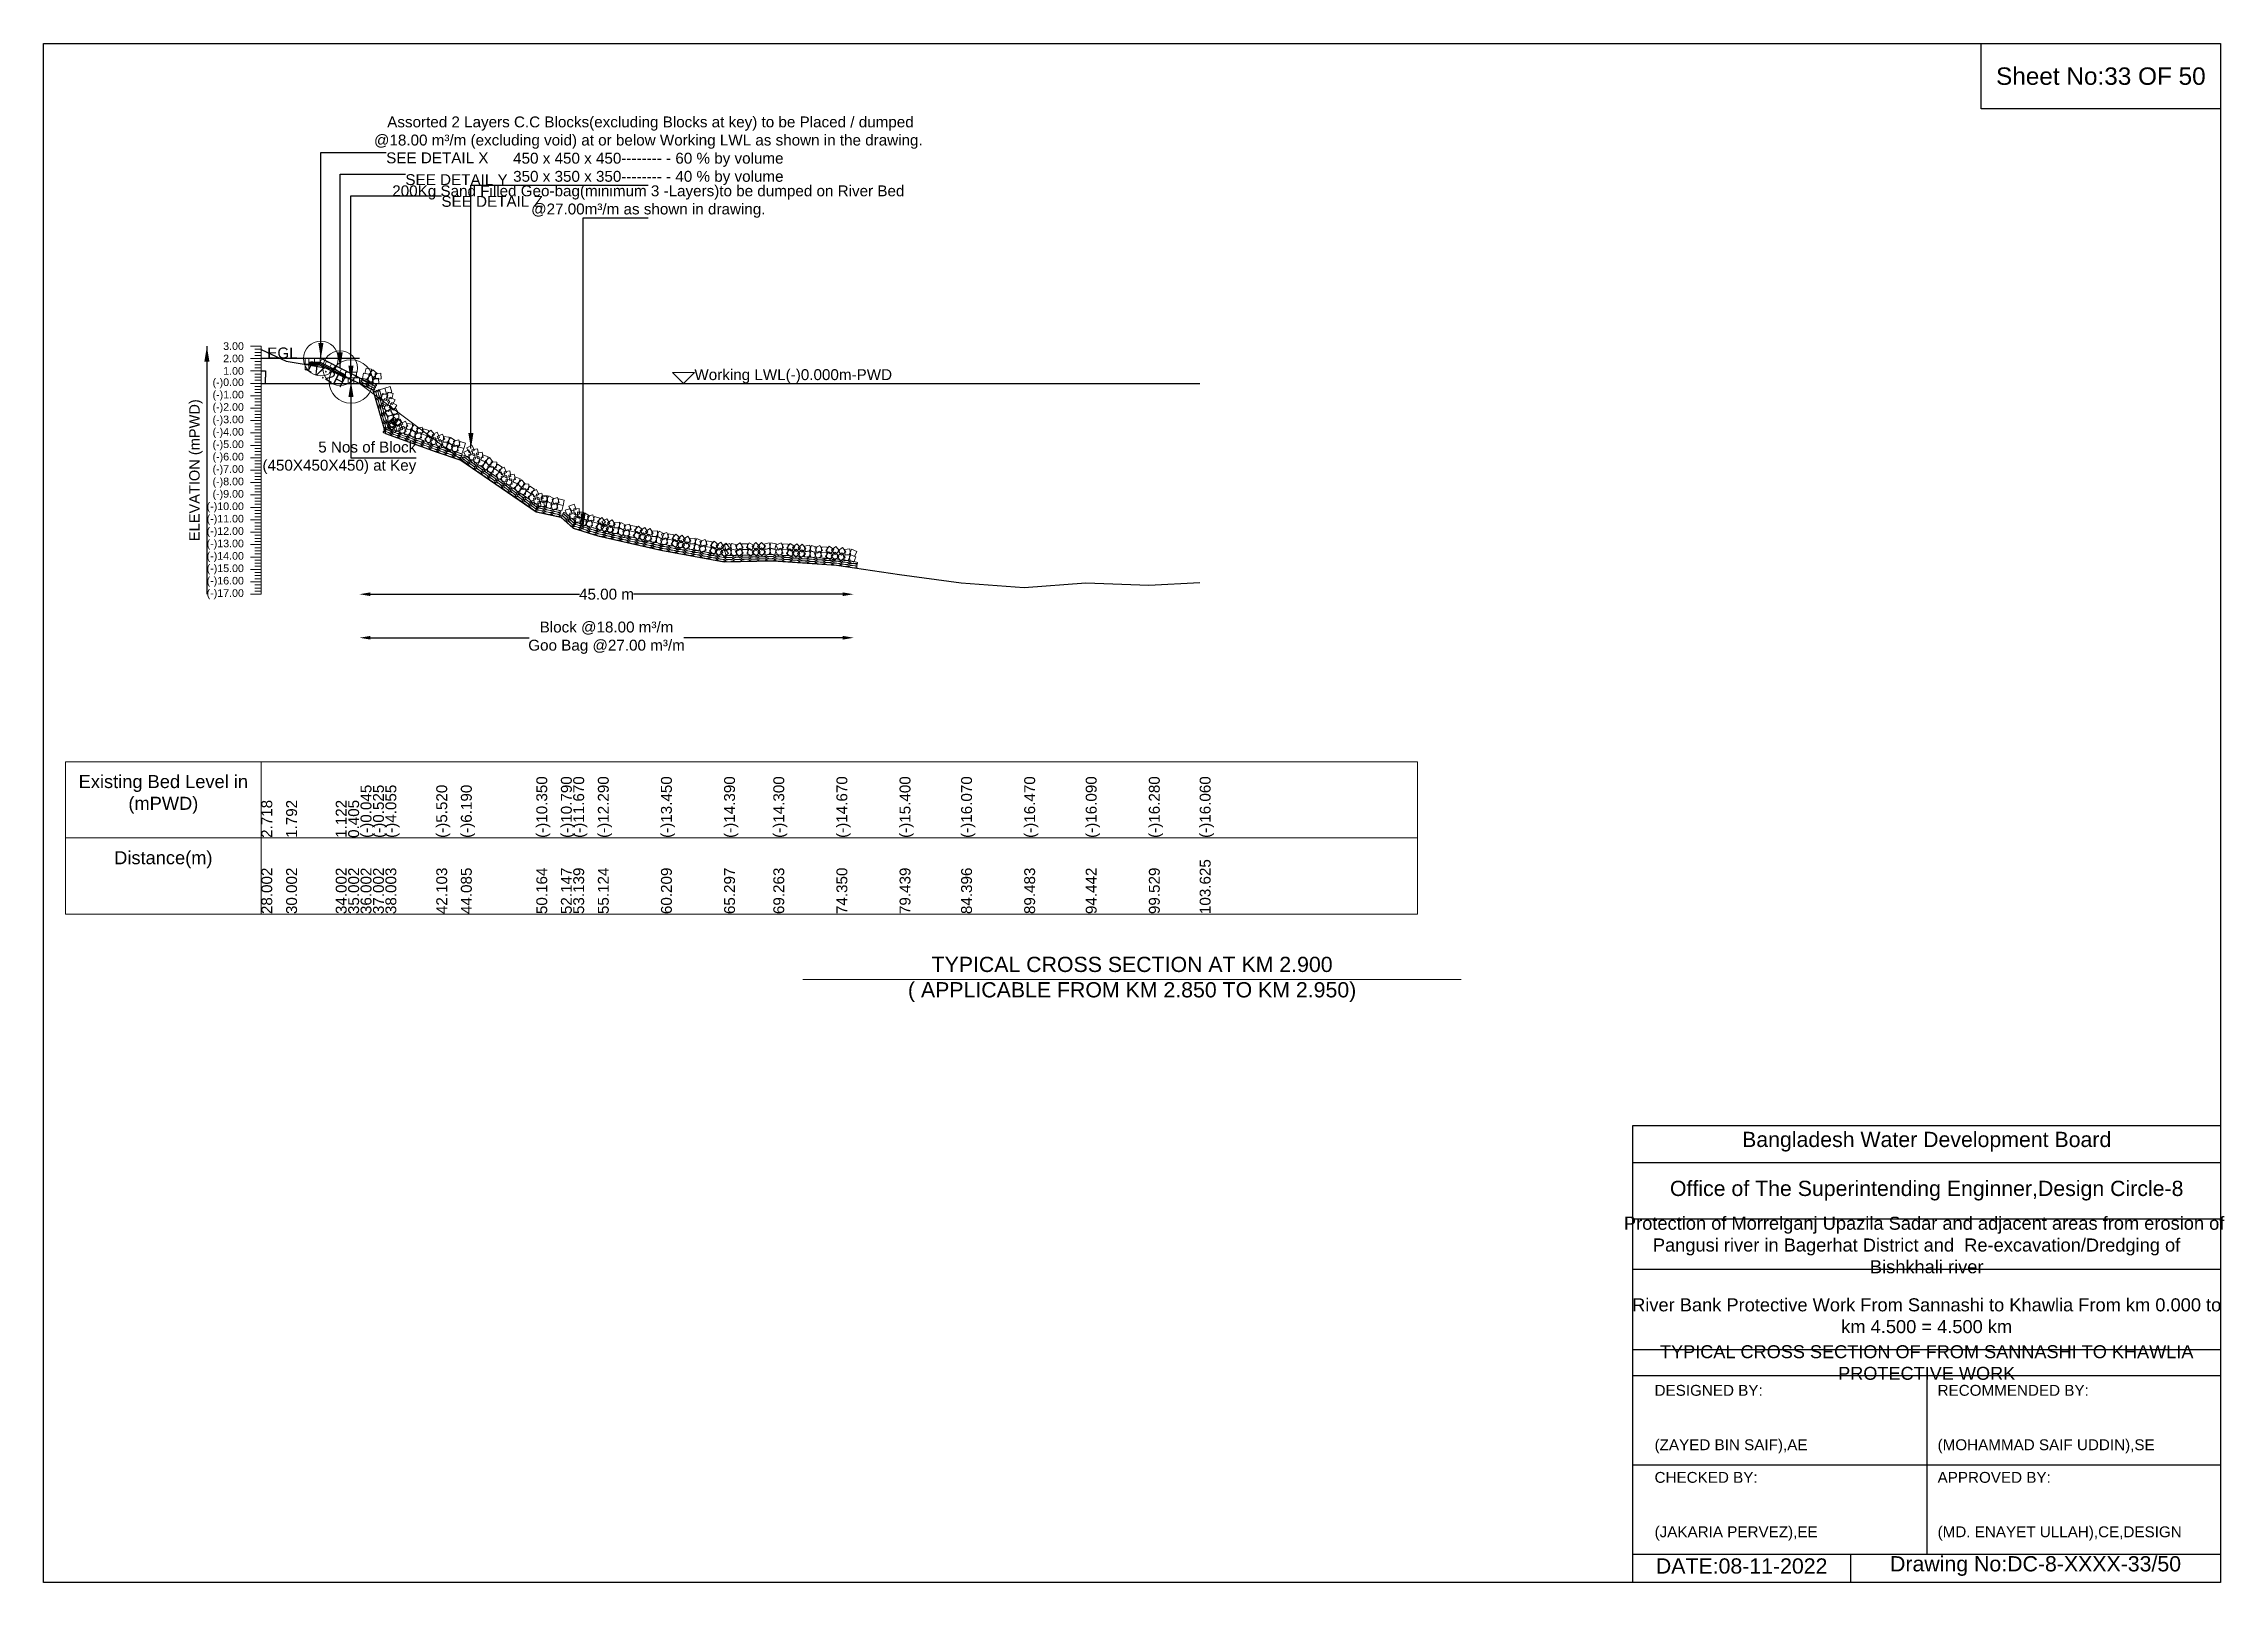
# Model space of a CAD drawing. Header units: inches. Extents: x 89000 to 1304432, y -10828 to 220529.
# Drawn here: x 1253995 to 1264012, y 160062 to 167133 of the extents above; entities that cross this region are included whole.
import ezdxf

# ---------------------------------------------------------------- set-up
doc = ezdxf.new("R2010")
doc.units = ezdxf.units.IN
doc.header["$LTSCALE"] = 7
doc.header["$MEASUREMENT"] = 0
for name, color, linetype, lineweight in [('Cross section Data Border', 7, 'Continuous', 9), ('Cross Section Labels', 7, 'Continuous', 9), ('Existing_Bed_Level for Xsection', 7, 'Continuous', 25), ('Long Section Labels', 7, 'Continuous', 9)]:
    doc.layers.add(name, color=color, linetype=linetype, lineweight=lineweight)
doc.styles.get("Standard").update_dxf_attribs({"font": 'arial.ttf'})
doc.dimstyles.new('Appron Lebeling Style', dxfattribs={"dimtxt": 50, "dimasz": 50, "dimexe": 0.18, "dimexo": 0.0625, "dimgap": 0.09, "dimtad": 0, "dimtih": 1, "dimtoh": 1, "dimdec": 4, "dimzin": 0, "dimdsep": 46, "dimtxsty": 'Standard', "dimcen": 0.09, "dimse1": 1, "dimse2": 1, "dimadec": 0, "dimazin": 0, "dimtfac": 1, "dimtdec": 4, "dimtofl": 0, "dimtmove": 0, "dimatfit": 3, "dimfxl": 1, "dimtolj": 1, "dimtzin": 0, "dimarcsym": 0})
doc.dimstyles.get("Standard").update_dxf_attribs({"dimtxt": 0.18, "dimasz": 0.18, "dimexe": 0.18, "dimexo": 0.0625, "dimgap": 0.09, "dimtad": 0, "dimtih": 1, "dimtoh": 1, "dimdec": 4, "dimzin": 0, "dimdsep": 46, "dimtxsty": 'Standard', "dimcen": 0.09, "dimadec": 0, "dimazin": 0, "dimtfac": 1, "dimtdec": 4, "dimtofl": 0, "dimtmove": 0, "dimatfit": 3, "dimfxl": 1, "dimtolj": 1, "dimtzin": 0, "dimarcsym": 0})

msp = doc.modelspace()

# ---------------------------------------------------------------- texts
at = {"attachment_point": 5}
for s, insert, char_height in [('Sheet No:33 OF 50', (1263445.056006254, 166983.422373732), 80), ('Bangladesh Water Development Board', (1262645.056006254, 162087.422373732), 70), ('Office of The Superintending Enginner,Design Circle-8', (1262645.056006254, 161862.422373732), 70)]:
    msp.add_mtext(s, dxfattribs=dict(at, insert=insert, char_height=char_height))
for s, insert, char_height, width, attachment_point in [('Protection of Morrelganj Upazila Sadar and adjacent areas from erosion of  Pangusi river in Bagerhat District and  Re-excavation/Dredging of     Bishkhali river', (1262645.056006254, 161612.422373732), 60, 2800, 5), ('River Bank Protective Work From Sannashi to Khawlia From km 0.000 to km 4.500 = 4.500 km', (1262645.056006254, 161287.422373732), 60, 2700, 5), ('TYPICAL CROSS SECTION OF FROM SANNASHI TO KHAWLIA PROTECTIVE WORK', (1262645.056006254, 161072.422373732), 59.57655322351366, 2800, 5), ('DESIGNED BY:^J^J^J(ZAYED BIN SAIF),AE', (1261395.056006254, 160812.422373732), 50, 1400, 4), ('RECOMMENDED BY:^J^J^J(MOHAMMAD SAIF UDDIN),SE', (1262695.056006254, 160812.422373732), 50, 1400, 4), ('CHECKED BY:^J^J^J(JAKARIA PERVEZ),EE', (1261395.056006254, 160412.422373732), 50, 1400, 4), ('APPROVED BY:^J^J^J(MD. ENAYET ULLAH),CE,DESIGN', (1262695.056006254, 160412.422373732), 50, 1400, 4), ('Drawing No:DC-8-XXXX-33/50', (1263145.056006254, 160137.422373732), 70, 2200, 5), ('DATE:08-11-2022', (1261795.056006254, 160137.422373732), 70, 1400, 5)]:
    msp.add_mtext(s, dxfattribs=dict(insert=insert, char_height=char_height, width=width, attachment_point=attachment_point))
at = {"layer": 'Cross section Data Border', "char_height": 60, "width": 800, "attachment_point": 5}
for s, insert in [('Existing Bed Level in (mPWD)', (1254545.056006254, 163683.422373732)), ('Distance(m)', (1254545.056006254, 163383.422373732))]:
    msp.add_mtext(s, dxfattribs=dict(at, insert=insert))
at = {"layer": 'Cross Section Labels'}
for s, insert, char_height, attachment_point in [(' Assorted 2 Layers C.C Blocks(excluding Blocks at key) to be Placed / dumped^J@18.00 m³/m (excluding void) at or below Working LWL as shown in the drawing.^J450 x 450 x 450-------- - 60 % by volume^J350 x 350 x 350-------- - 40 % by volume', (1256772.871298754, 166483.422373732), 50, 8), ('SEE DETAIL X', (1255568.687951213, 166633.422373732), 50, 1), ('SEE DETAIL Y', (1255657.037951213, 166533.422373732), 50, 1), ('200Kg Sand Filled Geo-bag(minimum 3 -Layers)to be dumped on River Bed^J@27.00m³/m as shown in drawing.', (1256772.871298754, 166333.422373732), 50, 8), ('SEE DETAIL Z', (1255822.337951213, 166433.422373732), 50, 1), ('EGL', (1255162.051188798, 165686.212373732), 50, 9), ('Working LWL(-)0.000m-PWD', (1256984.387951213, 165572.212373732), 50, 7), ('5 Nos of Block ^J(450X450X450) at Key', (1255706.912951213, 165230.212373732), 50, 6), ('TYPICAL CROSS SECTION AT KM 2.900^J( APPLICABLE FROM KM 2.850 TO KM 2.950)', (1258995.056006254, 162833.422373732), 70, 5)]:
    msp.add_mtext(s, dxfattribs=dict(at, insert=insert, char_height=char_height, attachment_point=attachment_point))
at = {"layer": 'Cross Section Labels', "insert": (1255300.117363742, 165638.6336987885), "char_height": 50, "attachment_point": 2, "rotation": 333.434948822922}
msp.add_mtext('1V:2H', dxfattribs=at)
at = {"layer": 'Long Section Labels', "char_height": 35, "attachment_point": 6}
for s, insert in [('3.00', (1254915.056006254, 165743.212373732)), ('2.00', (1254915.056006254, 165686.212373732)), ('(-)0.00', (1254915.056006254, 165572.212373732)), ('1.00', (1254915.056006254, 165629.212373732)), ('(-)1.00', (1254915.056006254, 165515.212373732)), ('(-)2.00', (1254915.056006254, 165458.212373732)), ('(-)3.00', (1254915.056006254, 165401.212373732)), ('(-)4.00', (1254915.056006254, 165344.212373732)), ('(-)5.00', (1254915.056006254, 165287.212373732)), ('(-)6.00', (1254915.056006254, 165230.212373732)), ('(-)7.00', (1254915.056006254, 165173.212373732)), ('(-)8.00', (1254915.056006254, 165116.212373732)), ('(-)10.00', (1254915.056006254, 165002.212373732)), ('(-)9.00', (1254915.056006254, 165059.212373732)), ('(-)11.00', (1254915.056006254, 164945.212373732)), ('(-)12.00', (1254915.056006254, 164888.212373732)), ('(-)13.00', (1254915.056006254, 164831.212373732)), ('(-)14.00', (1254915.056006254, 164774.212373732)), ('(-)15.00', (1254915.056006254, 164717.212373732)), ('(-)16.00', (1254915.056006254, 164660.212373732)), ('(-)17.00', (1254915.056006254, 164603.212373732))]:
    msp.add_mtext(s, dxfattribs=dict(at, insert=insert))
at = {"layer": 'Long Section Labels', "rotation": 90}
for s, insert, char_height, attachment_point in [('ELEVATION (mPWD)', (1254695.056006254, 165173.212373732), 47.99999999999999, 5), ('(-)0.045', (1255451.088662506, 163483.422373732), 50, 1), ('(-)0.525', (1255508.0901223, 163483.422373732), 50, 1), ('(-)4.055', (1255565.097235225, 163483.422373732), 50, 1), ('(-)5.520', (1255798.807354429, 163483.422373732), 50, 1), ('(-)6.190', (1255911.798863409, 163483.422373732), 50, 1), ('(-)10.350', (1256258.32885801, 163483.422373732), 50, 1), ('(-)10.790', (1256371.341216263, 163483.422373732), 50, 1), ('(-)11.670', (1256427.875153776, 163483.422373732), 50, 1), ('(-)12.290', (1256540.993551079, 163483.422373732), 50, 1), ('(-)13.450', (1256830.885266685, 163483.422373732), 50, 1), ('(-)14.390', (1257120.894340457, 163483.422373732), 50, 1), ('(-)14.300', (1257346.970497873, 163483.422373732), 50, 1), ('(-)14.670', (1257636.928745815, 163483.422373732), 50, 1), ('(-)15.400', (1257926.974939088, 163483.422373732), 50, 1), ('(-)16.070', (1258209.522738391, 163483.422373732), 50, 1), ('(-)16.470', (1258499.494487582, 163483.422373732), 50, 1), ('(-)16.090', (1258782.169695789, 163483.422373732), 50, 1), ('(-)16.280', (1259072.079320852, 163483.422373732), 50, 1), ('(-)16.060', (1259305.557337992, 163483.422373732), 50, 1), ('2.718', (1254995.056006254, 163483.422373732), 50, 1), ('1.792', (1255109.064578932, 163483.422373732), 50, 1), ('1.122', (1255337.074436739, 163483.422373732), 50, 1), ('0.405', (1255394.081549578, 163483.422373732), 50, 1), ('28.002', (1254995.056006254, 163133.422373732), 50, 1), ('30.002', (1255109.064578932, 163133.422373732), 50, 1), ('34.002', (1255337.074436739, 163133.422373732), 50, 1), ('35.002', (1255394.081549578, 163133.422373732), 50, 1), ('36.002', (1255451.088662506, 163133.422373732), 50, 1), ('37.002', (1255508.0901223, 163133.422373732), 50, 1), ('38.003', (1255565.097235225, 163133.422373732), 50, 1), ('42.103', (1255798.807354429, 163133.422373732), 50, 1), ('44.085', (1255911.798863409, 163133.422373732), 50, 1), ('50.164', (1256258.32885801, 163133.422373732), 50, 1), ('52.147', (1256371.341216263, 163133.422373732), 50, 1), ('53.139', (1256427.875153776, 163133.422373732), 50, 1), ('55.124', (1256540.993551079, 163133.422373732), 50, 1), ('60.209', (1256830.885266685, 163133.422373732), 50, 1), ('65.297', (1257120.894340457, 163133.422373732), 50, 1), ('69.263', (1257346.970497873, 163133.422373732), 50, 1), ('74.350', (1257636.928745815, 163133.422373732), 50, 1), ('79.439', (1257926.974939088, 163133.422373732), 50, 1), ('84.396', (1258209.522738391, 163133.422373732), 50, 1), ('89.483', (1258499.494487582, 163133.422373732), 50, 1), ('94.442', (1258782.169695789, 163133.422373732), 50, 1), ('99.529', (1259072.079320852, 163133.422373732), 50, 1), ('103.625', (1259305.557337992, 163133.422373732), 50, 1)]:
    msp.add_mtext(s, dxfattribs=dict(at, insert=insert, char_height=char_height, attachment_point=attachment_point))

# ---------------------------------------------------------------- blocks, each defined once
blk = doc.blocks.new('*D56')
at = {"layer": 'Cross Section Labels', "color": 0, "lineweight": -2, "transparency": 16777216}
for p, q in [((1255495.387951213, 164603.212373732), (1256457.206017173, 164603.212373732)), ((1257666.202718875, 164603.212373732), (1256704.384652916, 164603.212373732))]:
    blk.add_line(p, q, dxfattribs=at)
at = {"layer": 'Cross Section Labels', "color": 0, "transparency": 16777216}
for points in [[(1255495.387951213, 164611.5457070653), (1255495.387951213, 164594.8790403986), (1255445.387951213, 164603.212373732)], [(1257666.202718875, 164611.5457070653), (1257666.202718875, 164594.8790403986), (1257716.202718875, 164603.212373732)]]:
    blk.add_solid(points, dxfattribs=at)
at = {"layer": 'Defpoints', "color": 0, "transparency": 16777216}
for p in [(1255445.387951213, 165572.212373732), (1257716.202718875, 164724.6497369053), (1257716.202718875, 164603.212373732)]:
    blk.add_point(p, dxfattribs=at)
at = {"layer": 'Cross Section Labels', "color": 0, "transparency": 16777216, "insert": (1256580.795335044, 164603.212373732), "char_height": 50, "attachment_point": 5}
blk.add_mtext('\\A1;45.00 m', dxfattribs=at)
blk = doc.blocks.new('*D57')
at = {"layer": 'Cross Section Labels', "color": 0, "lineweight": -2, "transparency": 16777216}
for p, q in [((1255495.387951213, 164403.212373732), (1256225.180096299, 164403.212373732)), ((1257666.202718875, 164403.212373732), (1256936.410573789, 164403.212373732))]:
    blk.add_line(p, q, dxfattribs=at)
at = {"layer": 'Cross Section Labels', "color": 0, "transparency": 16777216}
for points in [[(1255495.387951213, 164411.5457070653), (1255495.387951213, 164394.8790403986), (1255445.387951213, 164403.212373732)], [(1257666.202718875, 164411.5457070653), (1257666.202718875, 164394.8790403986), (1257716.202718875, 164403.212373732)]]:
    blk.add_solid(points, dxfattribs=at)
at = {"layer": 'Defpoints', "color": 0, "transparency": 16777216}
for p in [(1255445.387951213, 165572.212373732), (1257716.202718875, 164724.6497369053), (1257716.202718875, 164403.212373732)]:
    blk.add_point(p, dxfattribs=at)
at = {"layer": 'Cross Section Labels', "color": 0, "transparency": 16777216, "insert": (1256580.795335044, 164403.212373732), "char_height": 50, "attachment_point": 5}
blk.add_mtext('\\A1;Block @18.00 m³/m ^JGoo Bag @27.00 m³/m ', dxfattribs=at)
blk = doc.blocks.new('*D96')
at = {"layer": 'Cross Section Labels', "color": 0, "lineweight": -2, "transparency": 16777216}
for p, q in [((1254995.118506254, 165629.212373732), (1255013.823623679, 165629.212373732)), ((1255013.643623679, 165629.032373732), (1255013.643623679, 165600.8942768698)), ((1255013.643623679, 165572.392373732), (1255013.643623679, 165600.5304705942)), ((1254995.118506254, 165572.212373732), (1255013.823623679, 165572.212373732))]:
    blk.add_line(p, q, dxfattribs=at)
at = {"layer": 'Cross Section Labels', "color": 0, "transparency": 16777216}
for points in [[(1255013.613623679, 165629.032373732), (1255013.673623679, 165629.032373732), (1255013.643623679, 165629.212373732)], [(1255013.613623679, 165572.392373732), (1255013.673623679, 165572.392373732), (1255013.643623679, 165572.212373732)]]:
    blk.add_solid(points, dxfattribs=at)
at = {"layer": 'Defpoints', "color": 0, "transparency": 16777216}
for p in [(1254995.056006254, 165629.212373732), (1254995.056006254, 165572.212373732), (1255013.643623679, 165572.212373732)]:
    blk.add_point(p, dxfattribs=at)
at = {"layer": 'Cross Section Labels', "color": 0, "transparency": 16777216, "insert": (1255013.643623679, 165600.7123737322), "char_height": 0.18, "attachment_point": 5}
blk.add_mtext('\\A1;57.0000', dxfattribs=at)

# ---------------------------------------------------------------- dimensions: what is measured, and where the dimension line sits
at = {"layer": 'Cross Section Labels'}
dim = msp.add_linear_dim(base=(1255013.643623679, 165572.212373732), p1=(1254995.056006254, 165629.212373732), p2=(1254995.056006254, 165572.212373732), angle=90, dimstyle='Standard', dxfattribs=at)
dim.commit()
dim.dimension.update_dxf_attribs({"geometry": '*D96', "text_midpoint": (1255013.643623679, 165600.7123737322)})
for base, text, picture, middle in [((1257716.202718875, 164603.212373732), '45.00 m', '*D56', (1256580.795335044, 164603.212373732)), ((1257716.202718875, 164403.212373732), 'Block @18.00 m³/m ^JGoo Bag @27.00 m³/m ', '*D57', (1256580.795335044, 164403.212373732))]:
    dim = msp.add_linear_dim(base=base, p1=(1255445.387951213, 165572.212373732), p2=(1257716.202718875, 164724.6497369053), text=text, dimstyle='Appron Lebeling Style', dxfattribs=at)
    dim.commit()
    dim.dimension.update_dxf_attribs({"geometry": picture, "text_midpoint": middle})

# ---------------------------------------------------------------- linework, layer by layer
for points in [[(1253995.056006254, 167133.422373732), (1263995.056006254, 167133.422373732), (1263995.056006254, 160062.422373732), (1253995.056006254, 160062.422373732)], [(1262895.056006254, 167133.422373732), (1263995.056006254, 167133.422373732), (1263995.056006254, 166833.422373732), (1262895.056006254, 166833.422373732)]]:
    msp.add_lwpolyline(points, close=True)
for points in [[(1261295.056006254, 160062.422373732), (1261295.056006254, 162162.422373732), (1263995.056006254, 162162.422373732)], [(1261295.056006254, 161992.422373732), (1263995.056006254, 161992.422373732)], [(1261295.056006254, 161732.422373732), (1263995.056006254, 161732.422373732)], [(1261295.056006254, 161502.422373732), (1263995.056006254, 161502.422373732)], [(1261295.056006254, 161132.422373732), (1263995.056006254, 161132.422373732)], [(1261295.056006254, 161012.422373732), (1263995.056006254, 161012.422373732)], [(1262645.056006254, 161012.422373732), (1262645.056006254, 160192.422373732)], [(1261295.056006254, 160602.422373732), (1263995.056006254, 160602.422373732)], [(1261295.056006254, 160192.422373732), (1263995.056006254, 160192.422373732)], [(1262295.056006254, 160192.422373732), (1262295.056006254, 160062.422373732)]]:
    msp.add_lwpolyline(points)
at = {"layer": 'Cross section Data Border'}
msp.add_lwpolyline([(1254095.056006254, 163833.422373732), (1260305.809557988, 163833.422373732), (1260305.809557988, 163133.422373732), (1254095.056006254, 163133.422373732)], close=True, dxfattribs=at)
for points in [[(1254995.056006254, 163833.422373732), (1254995.056006254, 163133.422373732)], [(1254095.056006254, 163483.422373732), (1260305.809557988, 163483.422373732)]]:
    msp.add_lwpolyline(points, dxfattribs=at)
at = {"layer": 'Cross Section Labels'}
msp.add_line((1255964.0901223, 165183.6010459927), (1255445.387951213, 165572.212373732), dxfattribs=at)
msp.add_lwpolyline([(1256934.387951213, 165572.212373732), (1256984.387951213, 165622.212373732), (1256884.387951213, 165622.212373732)], close=True, dxfattribs=at)
msp.add_lwpolyline([(1257483.056006254, 162833.422373732), (1258995.056006254, 162833.422373732), (1260507.056006254, 162833.422373732)], dxfattribs=at)
for centre, radius in [((1255268.687951213, 165686.212373732), 80), ((1255357.037951213, 165642.037373732), 80), ((1255406.912951213, 165580.762373732), 100)]:
    msp.add_circle(centre, radius, dxfattribs=at)
at = {"layer": 'Existing_Bed_Level for Xsection'}
for points in [[(1254995.056006254, 165727.138373732), (1255109.064578932, 165674.356373732), (1255337.074436739, 165636.166373732), (1255394.081549578, 165595.297373732), (1255451.088662506, 165569.647373732), (1255508.0901223, 165542.287373732), (1255565.097235225, 165341.077373732), (1255798.807354429, 165257.572373732), (1255911.798863409, 165219.382373732), (1256258.32885801, 164982.262373732), (1256371.341216263, 164957.182373732), (1256427.875153776, 164907.022373732), (1256540.993551079, 164871.682373732), (1256830.885266685, 164805.562373732), (1257120.894340457, 164751.982373732), (1257346.970497873, 164757.112373732), (1257636.928745815, 164736.022373732), (1257926.974939088, 164694.412373732), (1258209.522738391, 164656.222373732), (1258499.494487582, 164633.422373732), (1258782.169695789, 164655.082373732), (1259072.079320852, 164644.252373732), (1259305.557337992, 164656.792373732)], [(1255445.387951213, 165686.212373732), (1254995.056006254, 165686.212373732)], [(1255496.687951213, 165572.212373732), (1255272.298541281, 165684.4070786981), (1255268.687951213, 165686.212373732), (1255264.651188798, 165686.212373732), (1255213.351188798, 165686.212373732)], [(1255213.351188798, 165669.112373732), (1255264.651188798, 165669.112373732), (1255381.262951213, 165610.8064925243)], [(1255213.351188798, 165663.412373732), (1255263.305601326, 165663.412373732), (1255381.262951213, 165604.4336987885)], [(1255213.351188798, 165657.712373732), (1255261.960013855, 165657.712373732), (1255381.262951213, 165598.0609050526)], [(1254995.056006254, 165572.212373732), (1259305.557337992, 165572.212373732)]]:
    msp.add_lwpolyline(points, dxfattribs=at)
at = {"layer": 'Long Section Labels'}
for points in [[(1254995.056006254, 165743.212373732), (1254945.056006254, 165743.212373732)], [(1254995.056006254, 165728.962373732), (1254965.056006254, 165728.962373732)], [(1254995.056006254, 165714.712373732), (1254965.056006254, 165714.712373732)], [(1254995.056006254, 165700.462373732), (1254965.056006254, 165700.462373732)], [(1254995.056006254, 164603.212373732), (1254995.056006254, 164660.212373732), (1254995.056006254, 164717.212373732), (1254995.056006254, 164774.212373732), (1254995.056006254, 164831.212373732), (1254995.056006254, 164888.212373732), (1254995.056006254, 164945.212373732), (1254995.056006254, 165002.212373732), (1254995.056006254, 165059.212373732), (1254995.056006254, 165116.212373732), (1254995.056006254, 165173.212373732), (1254995.056006254, 165230.212373732), (1254995.056006254, 165287.212373732), (1254995.056006254, 165344.212373732), (1254995.056006254, 165401.212373732), (1254995.056006254, 165458.212373732), (1254995.056006254, 165515.212373732), (1254995.056006254, 165572.212373732), (1254995.056006254, 165629.212373732), (1254995.056006254, 165686.212373732), (1254995.056006254, 165743.212373732)], [(1254995.056006254, 165686.212373732), (1254945.056006254, 165686.212373732)], [(1254995.056006254, 165629.212373732), (1254945.056006254, 165629.212373732)], [(1254995.056006254, 165671.962373732), (1254965.056006254, 165671.962373732)], [(1254995.056006254, 165657.712373732), (1254965.056006254, 165657.712373732)], [(1254995.056006254, 165643.462373732), (1254965.056006254, 165643.462373732)], [(1254995.056006254, 165614.962373732), (1254965.056006254, 165614.962373732)], [(1254995.056006254, 165600.712373732), (1254965.056006254, 165600.712373732)], [(1254995.056006254, 165572.212373732), (1254945.056006254, 165572.212373732)], [(1254995.056006254, 165515.212373732), (1254945.056006254, 165515.212373732)], [(1254995.056006254, 165586.462373732), (1254965.056006254, 165586.462373732)], [(1254995.056006254, 165557.962373732), (1254965.056006254, 165557.962373732)], [(1254995.056006254, 165543.712373732), (1254965.056006254, 165543.712373732)], [(1254995.056006254, 165529.462373732), (1254965.056006254, 165529.462373732)], [(1254995.056006254, 165500.962373732), (1254965.056006254, 165500.962373732)], [(1254995.056006254, 165458.212373732), (1254945.056006254, 165458.212373732)], [(1254995.056006254, 165401.212373732), (1254945.056006254, 165401.212373732)], [(1254995.056006254, 165486.712373732), (1254965.056006254, 165486.712373732)], [(1254995.056006254, 165472.462373732), (1254965.056006254, 165472.462373732)], [(1254995.056006254, 165443.962373732), (1254965.056006254, 165443.962373732)], [(1254995.056006254, 165429.712373732), (1254965.056006254, 165429.712373732)], [(1254995.056006254, 165415.462373732), (1254965.056006254, 165415.462373732)], [(1254995.056006254, 165344.212373732), (1254945.056006254, 165344.212373732)], [(1254995.056006254, 165386.962373732), (1254965.056006254, 165386.962373732)], [(1254995.056006254, 165372.712373732), (1254965.056006254, 165372.712373732)], [(1254995.056006254, 165358.462373732), (1254965.056006254, 165358.462373732)], [(1254995.056006254, 165329.962373732), (1254965.056006254, 165329.962373732)], [(1254995.056006254, 165315.712373732), (1254965.056006254, 165315.712373732)], [(1254995.056006254, 165301.462373732), (1254965.056006254, 165301.462373732)], [(1254995.056006254, 165287.212373732), (1254945.056006254, 165287.212373732)], [(1254995.056006254, 165230.212373732), (1254945.056006254, 165230.212373732)], [(1254995.056006254, 165272.962373732), (1254965.056006254, 165272.962373732)], [(1254995.056006254, 165258.712373732), (1254965.056006254, 165258.712373732)], [(1254995.056006254, 165244.462373732), (1254965.056006254, 165244.462373732)], [(1254995.056006254, 165215.962373732), (1254965.056006254, 165215.962373732)], [(1254995.056006254, 165201.712373732), (1254965.056006254, 165201.712373732)], [(1254995.056006254, 165187.462373732), (1254965.056006254, 165187.462373732)], [(1254995.056006254, 165173.212373732), (1254945.056006254, 165173.212373732)], [(1254995.056006254, 165116.212373732), (1254945.056006254, 165116.212373732)], [(1254995.056006254, 165158.962373732), (1254965.056006254, 165158.962373732)], [(1254995.056006254, 165144.712373732), (1254965.056006254, 165144.712373732)], [(1254995.056006254, 165130.462373732), (1254965.056006254, 165130.462373732)], [(1254995.056006254, 165101.962373732), (1254965.056006254, 165101.962373732)], [(1254995.056006254, 165087.712373732), (1254965.056006254, 165087.712373732)], [(1254995.056006254, 165059.212373732), (1254945.056006254, 165059.212373732)], [(1254995.056006254, 165002.212373732), (1254945.056006254, 165002.212373732)], [(1254995.056006254, 165073.462373732), (1254965.056006254, 165073.462373732)], [(1254995.056006254, 165044.962373732), (1254965.056006254, 165044.962373732)], [(1254995.056006254, 165030.712373732), (1254965.056006254, 165030.712373732)], [(1254995.056006254, 165016.462373732), (1254965.056006254, 165016.462373732)], [(1254995.056006254, 164987.962373732), (1254965.056006254, 164987.962373732)], [(1254995.056006254, 164945.212373732), (1254945.056006254, 164945.212373732)], [(1254995.056006254, 164888.212373732), (1254945.056006254, 164888.212373732)], [(1254995.056006254, 164973.712373732), (1254965.056006254, 164973.712373732)], [(1254995.056006254, 164959.462373732), (1254965.056006254, 164959.462373732)], [(1254995.056006254, 164930.962373732), (1254965.056006254, 164930.962373732)], [(1254995.056006254, 164916.712373732), (1254965.056006254, 164916.712373732)], [(1254995.056006254, 164902.462373732), (1254965.056006254, 164902.462373732)], [(1254995.056006254, 164831.212373732), (1254945.056006254, 164831.212373732)], [(1254995.056006254, 164873.962373732), (1254965.056006254, 164873.962373732)], [(1254995.056006254, 164859.712373732), (1254965.056006254, 164859.712373732)], [(1254995.056006254, 164845.462373732), (1254965.056006254, 164845.462373732)], [(1254995.056006254, 164816.962373732), (1254965.056006254, 164816.962373732)], [(1254995.056006254, 164802.712373732), (1254965.056006254, 164802.712373732)], [(1254995.056006254, 164788.462373732), (1254965.056006254, 164788.462373732)], [(1254995.056006254, 164774.212373732), (1254945.056006254, 164774.212373732)], [(1254995.056006254, 164717.212373732), (1254945.056006254, 164717.212373732)], [(1254995.056006254, 164759.962373732), (1254965.056006254, 164759.962373732)], [(1254995.056006254, 164745.712373732), (1254965.056006254, 164745.712373732)], [(1254995.056006254, 164731.462373732), (1254965.056006254, 164731.462373732)], [(1254995.056006254, 164702.962373732), (1254965.056006254, 164702.962373732)], [(1254995.056006254, 164688.712373732), (1254965.056006254, 164688.712373732)], [(1254995.056006254, 164660.212373732), (1254945.056006254, 164660.212373732)], [(1254995.056006254, 164603.212373732), (1254945.056006254, 164603.212373732)], [(1254995.056006254, 164674.462373732), (1254965.056006254, 164674.462373732)], [(1254995.056006254, 164645.962373732), (1254965.056006254, 164645.962373732)], [(1254995.056006254, 164631.712373732), (1254965.056006254, 164631.712373732)], [(1254995.056006254, 164617.462373732), (1254965.056006254, 164617.462373732)]]:
    msp.add_lwpolyline(points, dxfattribs=at)
for points in [[(1255213.351188798, 165686.212373732), (1255196.251188798, 165686.212373732), (1255196.251188798, 165660.562373732), (1255213.351188798, 165660.562373732)], [(1255213.351188798, 165660.562373732), (1255196.251188798, 165660.562373732), (1255196.251188798, 165634.912373732), (1255213.351188798, 165634.912373732)], [(1255239.001188798, 165686.212373732), (1255213.351188798, 165686.212373732), (1255213.351188798, 165669.112373732), (1255239.001188798, 165669.112373732)], [(1255264.651188798, 165686.212373732), (1255239.001188798, 165686.212373732), (1255239.001188798, 165669.112373732), (1255264.651188798, 165669.112373732)], [(1255295.24059873, 165672.9360499735), (1255272.298541281, 165684.407078698), (1255264.651188798, 165669.1123737319), (1255287.593246247, 165657.6413450074)], [(1255318.182656179, 165661.4650212489), (1255295.24059873, 165672.9360499735), (1255287.593246247, 165657.6413450074), (1255310.535303697, 165646.1703162828)], [(1255341.124713629, 165649.9939925244), (1255318.18265618, 165661.4650212489), (1255310.535303697, 165646.1703162828), (1255333.477361145, 165634.6992875583)], [(1255364.066771078, 165638.5229637998), (1255341.124713629, 165649.9939925243), (1255333.477361146, 165634.6992875582), (1255356.419418595, 165623.2282588337)], [(1255387.008828527, 165627.0519350752), (1255364.066771078, 165638.5229637998), (1255356.419418595, 165623.2282588337), (1255379.361476044, 165611.7572301091)], [(1255394.087951213, 165597.862373732), (1255368.437951213, 165597.862373732), (1255368.437951213, 165572.212373732), (1255394.087951213, 165572.212373732)], [(1255406.912951213, 165623.512373732), (1255381.262951213, 165623.512373732), (1255381.262951213, 165597.862373732), (1255406.912951213, 165597.862373732)], [(1255419.737951213, 165597.862373732), (1255394.087951214, 165597.862373732), (1255394.087951214, 165572.212373732), (1255419.737951213, 165572.212373732)], [(1255432.562951213, 165623.512373732), (1255406.912951213, 165623.512373732), (1255406.912951213, 165597.862373732), (1255432.562951213, 165597.862373732)], [(1255445.387951213, 165597.862373732), (1255419.737951213, 165597.862373732), (1255419.737951213, 165572.212373732), (1255445.387951213, 165572.212373732)], [(1255490.114521578, 165614.8116390168), (1255464.90461625, 165619.5427248725), (1255460.173530395, 165594.3328195449), (1255485.383435722, 165589.6017336892)], [(1255501.213842432, 165637.9358163337), (1255476.003937104, 165642.6669021894), (1255471.272851248, 165617.4569968618), (1255496.482756576, 165612.7259110061)], [(1255516.353290834, 165594.8479935147), (1255496.893118215, 165611.5579959579), (1255480.183115772, 165592.0978233393), (1255499.643288391, 165575.3878208961)], [(1255527.452611688, 165617.9721708316), (1255507.992439069, 165634.6821732747), (1255491.282436626, 165615.2220006561), (1255510.742609245, 165598.511998213)], [(1255533.21361462, 165596.1293019026), (1255507.63666629, 165594.1948215732), (1255509.57114662, 165568.6178732436), (1255535.148094949, 165570.552353573)], [(1255544.312935474, 165619.2534792195), (1255518.735987144, 165617.3189988901), (1255520.670467474, 165591.7420505605), (1255546.247415803, 165593.6765308899)], [(1255569.76642432, 165525.336754915), (1255562.774439357, 165550.0153822325), (1255538.095812039, 165543.0233972698), (1255545.087797002, 165518.3447699522)], [(1255570.224544926, 165493.9308215959), (1255576.493730321, 165518.8028905585), (1255551.621661359, 165525.0720759535), (1255545.352475964, 165500.2000069909)], [(1255585.36748, 165489.759952926), (1255562.977956636, 165502.2752133521), (1255550.46269621, 165479.8856899882), (1255572.852219574, 165467.3704295621)], [(1255594.445051637, 165532.3287398776), (1255587.453066675, 165557.0073671951), (1255562.774439357, 165550.0153822325), (1255569.76642432, 165525.336754915)], [(1255594.903172244, 165500.9228065585), (1255601.172357639, 165525.7948755211), (1255576.300288676, 165532.0640609162), (1255570.031103281, 165507.1919919536)], [(1255610.046107318, 165496.7519378887), (1255587.656583954, 165509.2671983148), (1255575.141323528, 165486.8776749508), (1255597.530846891, 165474.3624145247)], [(1255579.858100777, 165442.6957393478), (1255592.355527859, 165465.0952218489), (1255569.956045358, 165477.5926489313), (1255557.458618276, 165455.1931664302)], [(1255599.48450021, 165431.0255810854), (1255586.339043767, 165453.0510090017), (1255564.31361585, 165439.9055525584), (1255577.459072294, 165417.8801246421)], [(1255601.895418124, 165398.143859284), (1255601.534123213, 165423.7913146351), (1255575.886667862, 165423.4300197245), (1255576.247962773, 165397.7825643735)], [(1255612.683876041, 165373.5596014946), (1255596.069006139, 165393.1010599392), (1255576.527547695, 165376.4861900373), (1255593.142417597, 165356.9447315927)], [(1255614.018617837, 165386.3565653597), (1255595.634774783, 165404.2439020685), (1255577.747438074, 165385.8600590136), (1255596.131281129, 165367.9727223048)], [(1255604.536728095, 165449.6877243104), (1255617.034155177, 165472.0872068114), (1255594.634672676, 165484.5846338938), (1255582.137245594, 165462.1851513928)], [(1255621.314305181, 165397.7140667725), (1255604.699435279, 165417.2555252171), (1255585.157976835, 165400.6406553152), (1255601.772846736, 165381.0991968706)], [(1255624.163127528, 165438.017566048), (1255611.017671084, 165460.0429939642), (1255588.992243168, 165446.897537521), (1255602.137699611, 165424.8721096047)], [(1255626.574045442, 165405.1358442467), (1255626.212750531, 165430.7832995978), (1255600.56529518, 165430.4220046873), (1255600.92659009, 165404.7745493362)], [(1255638.697245155, 165393.3485503223), (1255620.3134021, 165411.2358870311), (1255602.426065392, 165392.8520439763), (1255620.809908446, 165374.9647072675)], [(1255633.500041317, 165407.6242868984), (1255610.313251292, 165396.6563669352), (1255621.281171255, 165373.4695769098), (1255644.46796128, 165384.437496873)], [(1255668.62728625, 165375.8206688244), (1255657.640905504, 165398.9987174502), (1255634.462856878, 165388.0123367043), (1255645.449237624, 165364.8342880785)], [(1255618.710319058, 165352.5863636916), (1255611.718334096, 165377.2649910091), (1255587.039706778, 165370.2730060465), (1255594.031691741, 165345.594378729)], [(1255624.869612177, 165383.4698216204), (1255601.682822152, 165372.5019016572), (1255612.650742115, 165349.3151116319), (1255635.83753214, 165360.2830315951)], [(1255643.388946376, 165359.5783486542), (1255636.396961413, 165384.2569759717), (1255611.718334096, 165377.264991009), (1255618.710319059, 165352.5863636915)], [(1255659.99685711, 165351.6662035463), (1255649.010476364, 165374.8442521722), (1255625.832427738, 165363.8578714263), (1255636.818808484, 165340.6798228004)], [(1255680.891682205, 165360.8745928105), (1255655.326123238, 165362.9541828492), (1255653.246533199, 165337.3886238827), (1255678.812092166, 165335.309033844)], [(1255689.522111344, 165385.0290580885), (1255663.956552378, 165387.1086481272), (1255661.876962339, 165361.5430891606), (1255687.442521306, 165359.463499122)], [(1255709.067071804, 165343.7524558323), (1255687.972296354, 165358.3446780315), (1255673.380074155, 165337.2499025814), (1255694.474849605, 165322.6576803823)], [(1255717.697500944, 165367.9069211102), (1255696.602725494, 165382.4991433094), (1255682.010503295, 165361.4043678593), (1255703.105278745, 165346.8121456602)], [(1255725.702235818, 165346.7828993), (1255700.465889025, 165342.1949476269), (1255705.053840698, 165316.9586008342), (1255730.290187491, 165321.5465525072)], [(1255734.332664957, 165370.937364578), (1255709.096318165, 165366.3494129049), (1255713.684269838, 165341.1130661121), (1255738.92061663, 165345.7010177852)], [(1255755.924950745, 165331.0023389964), (1255731.770485467, 165339.6327681362), (1255723.140056327, 165315.4783028582), (1255747.294521605, 165306.8478737185)], [(1255764.555379884, 165355.1568042744), (1255740.400914606, 165363.7872334141), (1255731.770485467, 165339.6327681362), (1255755.924950744, 165331.0023389964)], [(1255781.765132987, 165313.1465975162), (1255765.150263085, 165332.6880559608), (1255745.608804641, 165316.0731860588), (1255762.223674542, 165296.5317276143)], [(1255790.395562127, 165337.3010627942), (1255773.780692225, 165356.8425212387), (1255754.23923378, 165340.2276513368), (1255770.854103682, 165320.6861928923)], [(1255793.950869123, 165323.0568176421), (1255770.764079097, 165312.0888976789), (1255781.731999061, 165288.9021076535), (1255804.918789086, 165299.8700276167)], [(1255802.581298263, 165347.21128292), (1255779.394508237, 165336.2433629568), (1255790.3624282, 165313.0565729315), (1255813.549218226, 165324.0244928946)], [(1255829.078114056, 165291.2531995679), (1255818.09173331, 165314.4312481938), (1255794.913684684, 165303.4448674479), (1255805.90006543, 165280.266818822)], [(1255837.708543195, 165315.4076648458), (1255826.722162449, 165338.5857134718), (1255803.544113824, 165327.5993327259), (1255814.530494569, 165304.4212840999)], [(1255849.226441976, 165301.3367135848), (1255823.628849789, 165302.975546775), (1255821.990016598, 165277.377954588), (1255847.587608785, 165275.7391213977)], [(1255857.439452601, 165325.6362805865), (1255831.841860414, 165327.2751137768), (1255830.203027223, 165301.6775215897), (1255855.80061941, 165300.0386883995)], [(1255877.69263325, 165284.7025286602), (1255856.34959109, 165298.9291604232), (1255842.122959327, 165277.5861182623), (1255863.466001487, 165263.3594864993)], [(1255885.905643876, 165309.0020956619), (1255864.562601715, 165323.2287274249), (1255850.335969952, 165301.8856852641), (1255871.679012113, 165287.6590535011)], [(1255894.273119292, 165288.0191160597), (1255869.119560067, 165282.997068838), (1255874.141607288, 165257.8435096127), (1255899.295166514, 165262.8655568343)], [(1255902.486129917, 165312.3186830614), (1255877.332570692, 165307.2966358397), (1255882.354617914, 165282.1430766144), (1255907.508177139, 165287.1651238361)], [(1255932.976229731, 165297.0611474011), (1255908.676662729, 165305.2741580262), (1255900.463652104, 165280.9745910245), (1255924.763219105, 165272.7615803994)], [(1255973.670292577, 165264.5909107581), (1255962.566444758, 165287.7129146417), (1255939.444440874, 165276.6090668221), (1255950.548288694, 165253.4870629385)], [(1255924.763219106, 165272.7615803994), (1255900.463652104, 165280.9745910245), (1255892.250641479, 165256.6750240228), (1255916.55020848, 165248.4620133977)], [(1255959.185295932, 165243.422363992), (1255948.081448113, 165266.5443678756), (1255924.959444229, 165255.4405200559), (1255936.063292049, 165232.3185161724)], [(1255973.489315266, 165249.9107889943), (1255948.276573232, 165245.1948437982), (1255952.992518428, 165219.9821017635), (1255978.205260462, 165224.6980469596)], [(1255987.974311912, 165271.0793357605), (1255962.761569877, 165266.3633905644), (1255967.477515073, 165241.1506485297), (1255992.690257107, 165245.8665937259)], [(1255999.381963557, 165210.2249700706), (1255994.645942277, 165235.433948678), (1255969.436963669, 165230.6979273972), (1255974.17298495, 165205.4889487899)], [(1256013.866960202, 165231.3935168368), (1256009.130938922, 165256.6024954441), (1255983.921960314, 165251.8664741634), (1255988.657981595, 165226.657495556)], [(1256021.930861046, 165213.8215476948), (1255997.732914774, 165222.3293027557), (1255989.225159713, 165198.1313564828), (1256013.423105985, 165189.623601422)], [(1256036.415857691, 165234.990094461), (1256012.217911419, 165243.4978495219), (1256003.710156358, 165219.299903249), (1256027.90810263, 165210.7921481882)], [(1256044.830532953, 165190.1018263562), (1256028.136186233, 165209.575431251), (1256008.662581339, 165192.8810845313), (1256025.356928058, 165173.4074796365)], [(1256059.315529598, 165211.2703731225), (1256042.621182878, 165230.7439780172), (1256023.147577983, 165214.0496312975), (1256039.841924703, 165194.5760264027)], [(1256061.689721089, 165188.8056609588), (1256036.115901752, 165190.7810759762), (1256034.140486734, 165165.2072566387), (1256059.714306072, 165163.2318416213)], [(1256076.174717734, 165209.974207725), (1256050.600898397, 165211.9496227424), (1256048.625483379, 165186.3758034049), (1256074.199302717, 165184.4003883875)], [(1256101.395419029, 165187.0317839805), (1256080.226872263, 165201.5167806254), (1256065.741875617, 165180.3482338593), (1256086.910422384, 165165.8632372143)], [(1256086.910422384, 165165.8632372143), (1256065.741875618, 165180.3482338593), (1256051.256878973, 165159.1796870931), (1256072.425425739, 165144.6946904481)], [(1256107.365123296, 165142.0273874766), (1256096.261275476, 165165.1493913602), (1256073.139271593, 165154.0455435406), (1256084.243119412, 165130.923539657)], [(1256121.850119941, 165163.1959342428), (1256110.746272121, 165186.3179381264), (1256087.624268238, 165175.2140903068), (1256098.728116057, 165152.0920864232)], [(1256121.66914263, 165148.515812479), (1256096.456400595, 165143.7998672829), (1256101.172345791, 165118.5871252482), (1256126.385087826, 165123.3030704443)], [(1256136.154139275, 165169.6843592452), (1256110.94139724, 165164.9684140491), (1256115.657342436, 165139.7556720144), (1256140.870084471, 165144.4716172105)], [(1256147.561790921, 165108.8299935554), (1256142.82576964, 165134.0389721626), (1256117.616791033, 165129.3029508819), (1256122.352812313, 165104.0939722747)], [(1256162.046787566, 165129.9985403215), (1256157.310766285, 165155.2075189288), (1256132.101787678, 165150.4714976479), (1256136.837808958, 165125.2625190406)], [(1256170.11068841, 165112.4265711794), (1256145.912742137, 165120.9343262403), (1256137.404987076, 165096.7363799675), (1256161.602933349, 165088.2286249066)], [(1256184.595685055, 165133.5951179457), (1256160.397738782, 165142.1028730066), (1256151.889983721, 165117.9049267337), (1256176.087929994, 165109.3971716728)], [(1256193.010360316, 165088.7068498409), (1256176.316013597, 165108.1804547357), (1256156.842408702, 165091.486108016), (1256173.536755421, 165072.0125031212)], [(1256207.495356961, 165109.8753966071), (1256190.801010242, 165129.3490015019), (1256171.327405347, 165112.6546547821), (1256188.021752066, 165093.1810498874)], [(1256209.869548453, 165087.4106844435), (1256184.295729115, 165089.3860994609), (1256182.320314098, 165063.8122801234), (1256207.894133436, 165061.8368651059)], [(1256224.354545098, 165108.5792312097), (1256198.78072576, 165110.5546462271), (1256196.805310743, 165084.9808268895), (1256222.37913008, 165083.0054118721)], [(1256249.575246392, 165085.6368074652), (1256228.406699626, 165100.1218041102), (1256213.921702981, 165078.953257344), (1256235.090249747, 165064.468260699)], [(1256235.090249747, 165064.468260699), (1256213.921702981, 165078.953257344), (1256199.436706336, 165057.7847105777), (1256220.605253102, 165043.2997139328)], [(1256255.544950659, 165040.6324109613), (1256244.44110284, 165063.754414845), (1256221.319098956, 165052.6505670253), (1256232.422946776, 165029.5285631416)], [(1256270.029947304, 165061.8009577276), (1256258.926099485, 165084.9229616112), (1256235.804095601, 165073.8191137915), (1256246.907943421, 165050.6971099079)], [(1256269.848969993, 165047.1208359636), (1256244.636227958, 165042.4048907675), (1256249.352173155, 165017.1921487329), (1256274.564915189, 165021.908093929)], [(1256284.333966638, 165068.2893827299), (1256259.121224604, 165063.5734375337), (1256263.8371698, 165038.3606954991), (1256289.049911834, 165043.0766406952)], [(1256295.741618284, 165007.43501704), (1256291.005597003, 165032.6439956473), (1256265.796618396, 165027.9079743666), (1256270.532639677, 165002.6989957592)], [(1256303.258392989, 165031.2971100049), (1256277.632787461, 165030.1786998278), (1256278.751197638, 165004.5530942998), (1256304.376803166, 165005.6715044769)], [(1256310.226614929, 165028.6035638062), (1256305.490593649, 165053.8125424134), (1256280.281615041, 165049.0765211325), (1256285.017636322, 165023.8675425253)], [(1256308.815510066, 165056.3378957311), (1256283.189904538, 165055.2194855541), (1256284.308314715, 165029.5938800261), (1256309.933920243, 165030.7122902031)], [(1256333.345698606, 165017.8147439464), (1256310.598822168, 165029.6681026409), (1256298.745463474, 165006.9212262035), (1256321.492339911, 164995.067867509)], [(1256338.902815683, 165042.8555296726), (1256316.155939246, 165054.7088883671), (1256304.302580551, 165031.9620119297), (1256327.049456988, 165020.1086532352)], [(1256349.474360662, 165022.8920000598), (1256325.005234703, 165015.1988618931), (1256332.69837287, 164990.7297359351), (1256357.167498828, 164998.4228741018)], [(1256355.031477739, 165047.932785786), (1256330.562351781, 165040.2396476194), (1256338.255489948, 165015.7705216614), (1256362.724615906, 165023.4636598281)], [(1256381.426103894, 165010.9955852444), (1256356.385318168, 165016.5527023218), (1256350.82820109, 164991.5119165956), (1256375.868986816, 164985.9547995182)], [(1256386.983220971, 165036.0363709707), (1256361.942435245, 165041.5934880481), (1256356.385318168, 165016.5527023218), (1256381.426103894, 165010.9955852444)], [(1256423.608053684, 164973.1061965671), (1256415.489096106, 164997.4373500095), (1256391.157942663, 164989.3183924309), (1256399.276900242, 164964.9872389885)], [(1256440.631463405, 164992.2928070413), (1256432.512505826, 165016.6239604836), (1256408.181352384, 165008.5050029051), (1256416.300309962, 164984.1738494629)], [(1256455.635787742, 164996.9376837123), (1256430.030829909, 164995.4182646265), (1256431.550248995, 164969.8133067933), (1256457.155206828, 164971.332725879)], [(1256438.612378022, 164977.751073238), (1256413.007420188, 164976.2316541523), (1256414.526839274, 164950.6266963191), (1256440.131797107, 164952.1461154048)], [(1256459.32799326, 164935.1335094357), (1256457.788184745, 164960.7372491963), (1256432.184444984, 164959.1974406805), (1256433.7242535, 164933.5937009199)], [(1256465.525594231, 164955.6096976357), (1256439.896949028, 164956.656141628), (1256438.850505035, 164931.0274964245), (1256464.479150239, 164929.9810524321)], [(1256473.17447473, 164980.0926943297), (1256447.545829526, 164981.139138322), (1256446.499385534, 164955.5104931185), (1256472.128030737, 164954.4640491261)], [(1256476.351402981, 164954.3201199098), (1256474.811594465, 164979.9238596705), (1256449.207854704, 164978.3840511547), (1256450.74766322, 164952.780311394)], [(1256494.368842772, 164939.6382491292), (1256472.702513729, 164953.3675129768), (1256458.973249882, 164931.7011839337), (1256480.639578925, 164917.9719200861)], [(1256502.017723271, 164964.1212458232), (1256480.351394228, 164977.8505096707), (1256466.62213038, 164956.1841806277), (1256488.288459423, 164942.4549167802)], [(1256510.868197844, 164943.3373776159), (1256485.837501438, 164937.7349908563), (1256491.439888198, 164912.7042944498), (1256516.470584604, 164918.3066812094)], [(1256518.517078343, 164967.8203743099), (1256493.486381937, 164962.2179875502), (1256499.088768696, 164937.1872911438), (1256524.119465103, 164942.7896779034)], [(1256541.702978312, 164928.7890136319), (1256517.219981618, 164936.4378941305), (1256509.571101119, 164911.9548974365), (1256534.054097813, 164904.3060169379)], [(1256549.35185881, 164953.2720103259), (1256524.868862116, 164960.9208908245), (1256517.219981618, 164936.4378941305), (1256541.702978312, 164928.7890136319)], [(1256568.242518409, 164911.9903430432), (1256550.852768402, 164930.8455570352), (1256531.99755441, 164913.455807028), (1256549.387304417, 164894.600593036)], [(1256575.891398907, 164936.4733397372), (1256558.5016489, 164955.3285537292), (1256539.646434908, 164937.938803722), (1256557.036184915, 164919.08358973)], [(1256575.919138127, 164925.2903809911), (1256554.197282974, 164911.6491380599), (1256567.838525906, 164889.9272829069), (1256589.560381059, 164903.5685258381)], [(1256581.623037103, 164950.2981405164), (1256559.90118195, 164936.6568975851), (1256573.542424882, 164914.9350424321), (1256595.264280035, 164928.5762853633)], [(1256614.571352381, 164897.878708433), (1256600.912816082, 164919.5896938125), (1256579.201830702, 164905.931157513), (1256592.860367001, 164884.2201721335)], [(1256620.275251357, 164922.8864679582), (1256606.616715058, 164944.5974533377), (1256584.905729678, 164930.9389170382), (1256598.564265978, 164909.2279316587)], [(1256634.226171872, 164909.5009379675), (1256608.594447096, 164908.5328548023), (1256609.562530261, 164882.9011300265), (1256635.194255037, 164883.8692131916)], [(1256639.930070848, 164934.5086974927), (1256614.298346072, 164933.5406143276), (1256615.266429238, 164907.9088895517), (1256640.898154013, 164908.8769727168)], [(1256664.233878685, 164895.8423258268), (1256641.556919786, 164907.8289031145), (1256629.570342498, 164885.1519442152), (1256652.247301398, 164873.1653669275)], [(1256669.937777662, 164920.850085352), (1256647.260818762, 164932.8366626397), (1256635.274241474, 164910.1597037404), (1256657.951200374, 164898.1731264527)], [(1256680.392044091, 164900.824891439), (1256655.878214723, 164893.2754100189), (1256663.427696143, 164868.7615806508), (1256687.941525511, 164876.3110620709)], [(1256686.095943067, 164925.8326509642), (1256661.582113699, 164918.2831695441), (1256669.131595119, 164893.769340176), (1256693.645424487, 164901.3188215961)], [(1256712.273458893, 164888.7412673435), (1256687.265699368, 164894.4451663195), (1256681.561800392, 164869.4374067943), (1256706.569559917, 164863.7335078183)], [(1256717.977357869, 164913.7490268687), (1256692.969598344, 164919.4529258447), (1256687.265699368, 164894.4451663195), (1256712.273458893, 164888.7412673435)], [(1256740.049481575, 164874.0771926686), (1256721.233634592, 164891.5095305006), (1256703.80129676, 164872.6936835172), (1256722.617143743, 164855.2613456851)], [(1256745.753380551, 164899.0849521938), (1256726.937533568, 164916.5172900258), (1256709.505195736, 164897.7014430424), (1256728.321042719, 164880.2691052103)], [(1256756.67735378, 164910.3708476842), (1256734.955498627, 164896.7296047529), (1256748.596741558, 164875.0077495999), (1256770.318596711, 164888.6489925311)], [(1256795.329568034, 164882.959175126), (1256781.671031734, 164904.6701605055), (1256759.960046354, 164891.011624206), (1256773.618582654, 164869.3006388264)], [(1256814.984387525, 164894.5814046605), (1256789.352662749, 164893.6133214953), (1256790.320745914, 164867.9815967195), (1256815.95247069, 164868.9496798846)], [(1256844.992094338, 164880.9227925198), (1256822.315135439, 164892.9093698075), (1256810.328558151, 164870.2324109082), (1256833.00551705, 164858.2458336204)], [(1256857.786340602, 164887.0933320805), (1256833.60731256, 164878.531959356), (1256842.168685285, 164854.3529313137), (1256866.347713327, 164862.9143040382)], [(1256750.973454804, 164885.363088159), (1256729.251599651, 164871.7218452278), (1256742.892842582, 164849.9999900747), (1256764.614697735, 164863.641233006)], [(1256789.625669058, 164857.9514156008), (1256775.967132758, 164879.6624009803), (1256754.256147379, 164866.0038646808), (1256767.914683678, 164844.2928793012)], [(1256809.280488549, 164869.5736451353), (1256783.648763773, 164868.6055619701), (1256784.616846938, 164842.9738371943), (1256810.248571714, 164843.9419203594)], [(1256839.288195362, 164855.9150329945), (1256816.611236463, 164867.9016102822), (1256804.624659175, 164845.2246513829), (1256827.301618075, 164833.2380740952)], [(1256853.126295013, 164861.8701983517), (1256828.947266971, 164853.3088256272), (1256837.508639695, 164829.1297975849), (1256861.687667737, 164837.6911703094)], [(1256885.482190742, 164851.1214964482), (1256860.259057013, 164855.7815420378), (1256855.599011424, 164830.558408309), (1256880.822145152, 164825.8983627194)], [(1256890.142236331, 164876.344630177), (1256864.919102603, 164881.0046757667), (1256860.259057013, 164855.7815420378), (1256885.482190742, 164851.1214964482)], [(1256913.843441608, 164837.6240162592), (1256894.319625341, 164854.2596135852), (1256877.684028015, 164834.7357973187), (1256897.207844282, 164818.1001999928)], [(1256918.503487197, 164862.8471499881), (1256898.979670931, 164879.482747314), (1256882.344073605, 164859.9589310475), (1256901.867889871, 164843.3233337216)], [(1256924.289119539, 164849.3539966799), (1256903.15273306, 164834.822112198), (1256917.684617542, 164813.6857257187), (1256938.821004021, 164828.2176102006)], [(1256928.949165129, 164874.5771304088), (1256907.812778649, 164860.0452459268), (1256922.344663132, 164838.9088594476), (1256943.481049611, 164853.4407439295)], [(1256964.046761766, 164823.5717674565), (1256949.498050422, 164844.6965751063), (1256928.373242773, 164830.1478637628), (1256942.921954116, 164809.023056113)], [(1256968.706807356, 164848.7949011854), (1256954.158096012, 164869.9197088351), (1256933.033288362, 164855.3709974916), (1256947.581999706, 164834.2461898418)], [(1256983.201775558, 164836.0005081492), (1256957.632397869, 164833.9684095798), (1256959.664496438, 164808.3990318908), (1256985.233874127, 164810.4311304602)], [(1256987.861821148, 164861.2236418781), (1256962.292443458, 164859.1915433086), (1256964.324542028, 164833.6221656196), (1256989.893919717, 164835.654264189)], [(1257013.751012659, 164823.6003361214), (1256990.595658036, 164834.6344673629), (1256979.561526794, 164811.4791127394), (1257002.716881418, 164800.4449814978)], [(1257018.411058249, 164848.8234698502), (1256995.255703626, 164859.8576010918), (1256984.221572384, 164836.7022464682), (1257007.376927007, 164825.6681152266)], [(1257029.688231115, 164829.2498792241), (1257005.509203072, 164820.6885064995), (1257014.070575797, 164796.5094784572), (1257038.249603839, 164805.0708511818)], [(1257034.348276704, 164854.473012953), (1257010.169248662, 164845.9116402284), (1257018.730621387, 164821.7326121861), (1257042.909649429, 164830.2939849107)], [(1257062.044126844, 164818.5011773206), (1257036.820993115, 164823.1612229103), (1257032.160947525, 164797.9380891814), (1257057.384081254, 164793.2780435918)], [(1257066.704172433, 164843.7243110494), (1257041.481038705, 164848.3843566391), (1257036.820993115, 164823.1612229103), (1257062.044126844, 164818.5011773206)], [(1257090.40537771, 164805.0036971316), (1257070.881561443, 164821.6392944576), (1257054.245964117, 164802.1154781911), (1257073.769780384, 164785.4798808651)], [(1257095.065423299, 164830.2268308605), (1257075.541607033, 164846.8624281864), (1257058.906009707, 164827.33861192), (1257078.429825973, 164810.703014594)], [(1257100.851055641, 164816.7336775523), (1257079.714669162, 164802.2017930704), (1257094.246553644, 164781.065406591), (1257115.382940123, 164795.597291073)], [(1257105.511101231, 164841.9568112812), (1257084.374714751, 164827.4249267992), (1257098.906599233, 164806.2885403199), (1257120.042985713, 164820.8204248019)], [(1257140.608697868, 164790.951448329), (1257126.059986524, 164812.0762559787), (1257104.935178874, 164797.5275446352), (1257119.483890218, 164776.4027369854)], [(1257145.268743457, 164816.1745820577), (1257130.720032114, 164837.2993897075), (1257109.595224464, 164822.750678364), (1257124.143935808, 164801.6258707142)], [(1257147.882880298, 164835.8703864156), (1257123.265306998, 164828.6663885824), (1257130.469304831, 164804.0488152816), (1257155.086878132, 164811.2528131149)], [(1257148.464766677, 164810.2269874942), (1257123.847193376, 164803.0229896609), (1257131.051191209, 164778.4054163602), (1257155.66876451, 164785.6094141935)], [(1257180.318964226, 164829.961019847), (1257155.399958866, 164836.040959967), (1257149.320018746, 164811.1219546069), (1257174.239024106, 164805.0420144869)], [(1257180.900850604, 164804.3176209256), (1257155.981845244, 164810.3975610456), (1257149.901905124, 164785.4785556855), (1257174.820910484, 164779.3986155655)], [(1257194.769072752, 164838.7420581082), (1257172.844205904, 164825.4295559498), (1257186.156708063, 164803.5046891023), (1257208.08157491, 164816.8171912607)], [(1257195.35095913, 164813.0986591868), (1257173.426092283, 164799.7861570284), (1257186.738594441, 164777.8612901809), (1257208.663461289, 164791.1737923393)], [(1257228.6370456, 164834.8179026335), (1257202.993646679, 164834.2360162552), (1257203.575533057, 164808.5926173338), (1257229.218931979, 164809.1745037121)], [(1257229.218931979, 164809.1745037121), (1257203.575533057, 164808.5926173338), (1257204.157419436, 164782.9492184123), (1257229.800818357, 164783.5311047907)], [(1257259.154911645, 164827.3880726086), (1257236.648762004, 164839.6923697569), (1257224.344464855, 164817.1862201153), (1257246.850614497, 164804.8819229671)], [(1257259.736798023, 164801.7446736872), (1257237.230648382, 164814.0489708355), (1257224.926351234, 164791.5428211939), (1257247.432500875, 164779.2385240457)], [(1257266.988851146, 164841.0018163996), (1257249.260303512, 164822.4647967149), (1257267.797323197, 164804.736249081), (1257285.525870831, 164823.2732687658)], [(1257267.570737524, 164815.3584174781), (1257249.842189891, 164796.8213977934), (1257268.379209575, 164779.0928501595), (1257286.107757209, 164797.6298698442)], [(1257311.168942099, 164823.8695946359), (1257292.617810576, 164841.5833751246), (1257274.904030087, 164823.0322436013), (1257293.45516161, 164805.3184631126)], [(1257311.750828477, 164798.2261957145), (1257293.199696954, 164815.9399762032), (1257275.485916465, 164797.3888446799), (1257294.037047989, 164779.6750641912)], [(1257327.386672748, 164839.943591064), (1257302.769099447, 164832.7395932307), (1257309.973097281, 164808.12201993), (1257334.590670581, 164815.3260177632)], [(1257327.968559126, 164814.3001921426), (1257303.350985826, 164807.0961943093), (1257310.554983659, 164782.4786210085), (1257335.17255696, 164789.6826188418)], [(1257359.822756676, 164834.0342244953), (1257334.903751316, 164840.1141646154), (1257328.823811196, 164815.1951592553), (1257353.742816556, 164809.1152191352)], [(1257360.404643054, 164808.3908255739), (1257335.485637694, 164814.4707656939), (1257329.405697574, 164789.5517603338), (1257354.324702934, 164783.4718202138)], [(1257380.442909151, 164814.2461784319), (1257357.350830175, 164803.0802307077), (1257368.5167779, 164779.988151732), (1257391.608856875, 164791.1540994562)], [(1257382.303636458, 164839.8285980573), (1257359.211557483, 164828.6626503331), (1257370.377505207, 164805.5705713574), (1257393.469584183, 164816.7365190816)], [(1257413.783836617, 164807.1172839339), (1257388.201416992, 164808.9780112411), (1257386.340689684, 164783.3955916157), (1257411.92310931, 164781.5348643085)], [(1257415.644563924, 164832.6997035592), (1257390.062144299, 164834.5604308664), (1257388.201416992, 164808.9780112411), (1257413.783836617, 164807.1172839339)], [(1257443.456291436, 164796.8173835879), (1257422.223009656, 164811.2073191275), (1257407.833074116, 164789.9740373471), (1257429.066355896, 164775.5841018076)], [(1257445.317018743, 164822.3998032133), (1257424.083736963, 164836.7897387529), (1257409.693801424, 164815.5564569725), (1257430.927083204, 164801.1665214329)], [(1257452.550037771, 164809.623960246), (1257433.138125316, 164792.8579185305), (1257449.904167031, 164773.4460060747), (1257469.316079487, 164790.2120477902)], [(1257454.410765079, 164835.2063798713), (1257434.998852623, 164818.4403381558), (1257451.764894339, 164799.0284257), (1257471.176806794, 164815.7944674155)], [(1257494.899546866, 164788.3657256381), (1257478.118052242, 164807.7642806921), (1257458.719497188, 164790.9827860681), (1257475.500991812, 164771.5842310141)], [(1257496.760274173, 164813.9481452635), (1257479.978779549, 164833.3467003175), (1257460.580224495, 164816.5652056935), (1257477.361719119, 164797.1666506395)], [(1257512.57313995, 164802.823673489), (1257487.381796709, 164797.994726844), (1257492.210743354, 164772.8033836028), (1257517.402086595, 164777.6323302478)], [(1257514.433867257, 164828.4060931144), (1257489.242524016, 164823.5771464694), (1257494.071470661, 164798.3858032281), (1257519.262813902, 164803.2147498732)], [(1257544.299781912, 164793.854819404), (1257520.072343112, 164802.2782218738), (1257511.648940642, 164778.0507830734), (1257535.876379443, 164769.6273806035)], [(1257546.16050922, 164819.4372390294), (1257521.933070419, 164827.8606414992), (1257513.50966795, 164803.6332026987), (1257537.73710675, 164795.2098002289)], [(1257559.519846529, 164801.2210872814), (1257536.427767553, 164790.0551395572), (1257547.593715277, 164766.9630605815), (1257570.685794253, 164778.1290083057)], [(1257561.380573836, 164826.8035069068), (1257538.28849486, 164815.6375591826), (1257549.454442584, 164792.5454802068), (1257572.54652156, 164803.711427931)], [(1257592.860773995, 164794.0921927833), (1257567.278354369, 164795.9529200905), (1257565.417627062, 164770.3705004652), (1257591.000046687, 164768.5097731579)], [(1257594.721501302, 164819.6746124087), (1257569.139081676, 164821.5353397159), (1257567.278354369, 164795.9529200905), (1257592.860773994, 164794.0921927833)], [(1257622.533228814, 164783.7922924374), (1257601.299947033, 164798.182227977), (1257586.910011494, 164776.9489461966), (1257608.143293274, 164762.559010657)], [(1257624.393956121, 164809.3747120628), (1257603.160674341, 164823.7646476023), (1257588.770738801, 164802.531365822), (1257610.004020581, 164788.1414302824)], [(1257631.626975149, 164796.5988690954), (1257612.215062693, 164779.8328273799), (1257628.981104409, 164760.4209149241), (1257648.393016865, 164777.1869566396)], [(1257633.487702456, 164822.1812887208), (1257614.075790001, 164805.4152470054), (1257630.841831716, 164786.0033345495), (1257650.253744172, 164802.769376265)], [(1257676.631424709, 164772.6578461617), (1257661.245375009, 164793.1808082925), (1257640.722412878, 164777.7947585924), (1257656.108462578, 164757.2717964616)], [(1257680.273880003, 164798.0479036534), (1257664.887830303, 164818.5708657841), (1257644.364868172, 164803.184816084), (1257659.750917872, 164782.6618539532)], [(1257698.913850683, 164811.236521534), (1257673.44681462, 164808.178323679), (1257676.505012475, 164782.7112876151), (1257701.972048539, 164785.7694854701)], [(1257729.93681587, 164800.0742733362), (1257706.356665015, 164810.16877608), (1257696.262162271, 164786.5886252247), (1257719.842313127, 164776.4941224809)], [(1257695.271395389, 164785.8464640424), (1257669.804359326, 164782.7882661873), (1257672.862557181, 164757.3212301234), (1257698.329593244, 164760.3794279785)], [(1257726.294360576, 164774.6842158445), (1257702.714209721, 164784.7787185883), (1257692.619706977, 164761.1985677331), (1257716.199857832, 164751.1040649893)]]:
    msp.add_lwpolyline(points, close=True, dxfattribs=at)
for centre, major_axis in [((1255473.03735232, 165585.9833364892), (17.10161380235565, -8.208564400373467)), ((1255464.651198786, 165568.5117358497), (17.10161380235565, -8.208564400373467)), ((1255468.844275553, 165577.2475361694), (17.10161380235565, -8.208564400373467)), ((1255498.85442639, 165552.094607049), (17.10161380235565, -8.208564400373467)), ((1255503.047503157, 165560.8304073687), (17.10161380235565, -8.208564400373467)), ((1255507.240579924, 165569.5662076884), (17.10161380235565, -8.208564400373467)), ((1255519.667071302, 165519.1996581879), (5.170961323490886, -18.25121593623179)), ((1255528.990108289, 165521.8410747294), (5.170961323490886, -18.25121593623179)), ((1255530.008993949, 165482.6972263154), (5.170961323490886, -18.25121593623179)), ((1255538.313145276, 165524.4824912708), (5.170961323490886, -18.25121593623179)), ((1255539.332030936, 165485.3386428569), (5.170961323490886, -18.25121593623179)), ((1255548.655067923, 165487.9800593983), (5.170961323490886, -18.25121593623179)), ((1255540.350916596, 165446.194794443), (5.170961323490886, -18.25121593623179)), ((1255549.673953583, 165448.8362109844), (5.170961323490886, -18.25121593623179)), ((1255550.692839243, 165409.6923625705), (5.170961323490886, -18.25121593623179)), ((1255558.99699057, 165451.4776275259), (5.170961323490886, -18.25121593623179)), ((1255560.01587623, 165412.333779112), (5.170961323490886, -18.25121593623179)), ((1255561.03476189, 165373.1899306981), (5.170961323490886, -18.25121593623179)), ((1255569.338913217, 165414.9751956534), (5.170961323490886, -18.25121593623179)), ((1255570.357798877, 165375.8313472395), (5.170961323490886, -18.25121593623179)), ((1255579.680835864, 165378.472763781), (5.170961323490886, -18.25121593623179)), ((1255572.316720564, 165343.6428204369), (17.86356898777757, -6.38268181714485)), ((1255575.577104906, 165352.767840653), (17.86356898777757, -6.38268181714485)), ((1255578.837489248, 165361.8928608691), (17.86356898777757, -6.38268181714485)), ((1255608.04385854, 165330.8774568026), (17.86356898777757, -6.38268181714485)), ((1255611.304242881, 165340.0024770187), (17.86356898777757, -6.38268181714485)), ((1255614.564627223, 165349.1274972348), (17.86356898777757, -6.38268181714485)), ((1255643.770996515, 165318.1120931683), (17.86356898777757, -6.38268181714485)), ((1255647.031380857, 165327.2371133844), (17.86356898777757, -6.38268181714485)), ((1255650.291765199, 165336.3621336005), (17.86356898777757, -6.38268181714485)), ((1255679.498134491, 165305.346729534), (17.86356898777757, -6.38268181714485)), ((1255682.758518833, 165314.4717497501), (17.86356898777757, -6.38268181714485)), ((1255686.018903174, 165323.5967699662), (17.86356898777757, -6.38268181714485)), ((1255715.225272466, 165292.5813658997), (17.86356898777757, -6.38268181714485)), ((1255718.485656808, 165301.7063861158), (17.86356898777757, -6.38268181714485)), ((1255721.74604115, 165310.8314063319), (17.86356898777757, -6.38268181714485)), ((1255750.952410442, 165279.8160022654), (17.86356898777757, -6.38268181714485)), ((1255754.212794784, 165288.9410224815), (17.86356898777757, -6.38268181714485)), ((1255757.473179125, 165298.0660426976), (17.86356898777757, -6.38268181714485)), ((1255793.200317101, 165285.3006790633), (17.86356898777757, -6.38268181714485)), ((1255786.679548418, 165267.0506386311), (17.86356898777757, -6.38268181714485)), ((1255789.939932759, 165276.1756588472), (17.86356898777757, -6.38268181714485)), ((1255822.459814618, 165254.6923365347), (17.97087977372998, -6.073977635630781)), ((1255825.562507521, 165263.8721729576), (17.97087977372998, -6.073977635630781)), ((1255828.665200424, 165273.0520093805), (17.97087977372998, -6.073977635630781)), ((1255858.401574166, 165242.5443812634), (17.97087977372998, -6.073977635630781)), ((1255861.504267068, 165251.7242176863), (17.97087977372998, -6.073977635630781)), ((1255864.606959971, 165260.9040541092), (17.97087977372998, -6.073977635630781)), ((1255894.343333713, 165230.3964259922), (17.97087977372998, -6.073977635630781)), ((1255897.446026616, 165239.576262415), (17.97087977372998, -6.073977635630781)), ((1255900.548719519, 165248.7560988379), (17.97087977372998, -6.073977635630781)), ((1255929.28772735, 165213.2859757626), (15.65531636398406, -10.71245974104794)), ((1255934.759837194, 165221.2829823187), (15.65531636398406, -10.71245974104794)), ((1255940.231947038, 165229.2799888748), (15.65531636398406, -10.71245974104794)), ((1255960.598360078, 165191.8610562805), (15.65531636398406, -10.71245974104794)), ((1255966.070469922, 165199.8580628366), (15.65531636398406, -10.71245974104794)), ((1255971.542579766, 165207.8550693927), (15.65531636398406, -10.71245974104794)), ((1255997.38110265, 165178.4331433545), (15.65531636398406, -10.71245974104794)), ((1256002.853212493, 165186.4301499106), (15.65531636398406, -10.71245974104794)), ((1255991.908992806, 165170.4361367984), (15.65531636398406, -10.71245974104794)), ((1256023.219625534, 165149.0112173163), (15.65531636398406, -10.71245974104794)), ((1256028.691735378, 165157.0082238724), (15.65531636398406, -10.71245974104794)), ((1256034.163845222, 165165.0052304285), (15.65531636398406, -10.71245974104794)), ((1256054.530258262, 165127.5862978342), (15.65531636398406, -10.71245974104794)), ((1256060.002368106, 165135.5833043903), (15.65531636398406, -10.71245974104794)), ((1256065.47447795, 165143.5803109464), (15.65531636398406, -10.71245974104794)), ((1256085.84089099, 165106.1613783521), (15.65531636398406, -10.71245974104794)), ((1256091.313000834, 165114.1583849082), (15.65531636398406, -10.71245974104794)), ((1256096.785110678, 165122.1553914643), (15.65531636398406, -10.71245974104794)), ((1256117.151523718, 165084.73645887), (15.65531636398406, -10.71245974104794)), ((1256122.623633562, 165092.7334654261), (15.65531636398406, -10.71245974104794)), ((1256128.095743406, 165100.7304719822), (15.65531636398406, -10.71245974104794)), ((1256159.406376133, 165079.3055525002), (15.65531636398406, -10.71245974104794)), ((1256148.462156446, 165063.3115393879), (15.65531636398406, -10.71245974104794)), ((1256153.93426629, 165071.308545944), (15.65531636398406, -10.71245974104794)), ((1256179.772789174, 165041.8866199058), (15.65531636398406, -10.71245974104794)), ((1256185.244899018, 165049.8836264619), (15.65531636398406, -10.71245974104794)), ((1256190.717008861, 165057.880633018), (15.65531636398406, -10.71245974104794)), ((1256211.083421902, 165020.4617004237), (15.65531636398406, -10.71245974104794)), ((1256216.555531746, 165028.4587069798), (15.65531636398406, -10.71245974104794)), ((1256222.027641589, 165036.455713536), (15.65531636398406, -10.71245974104794)), ((1256242.39405463, 164999.0367809416), (15.65531636398406, -10.71245974104794)), ((1256247.866164474, 165007.0337874977), (15.65531636398406, -10.71245974104794)), ((1256253.338274317, 165015.0307940539), (15.65531636398406, -10.71245974104794)), ((1256274.33043042, 164983.6741360896), (18.51905219931864, -4.109796807496851)), ((1256276.42978576, 164993.1339884751), (18.51905219931864, -4.109796807496851)), ((1256278.5291411, 165002.5938408606), (18.51905219931864, -4.109796807496851)), ((1256313.467890159, 164984.9143948601), (18.51905219931864, -4.109796807496851)), ((1256315.567245499, 164994.3742472456), (18.51905219931864, -4.109796807496851)), ((1256352.605349897, 164986.1546536306), (18.51905219931864, -4.109796807496851)), ((1256311.368534818, 164975.4545424746), (18.51905219931864, -4.109796807496851)), ((1256348.406639217, 164967.2349488596), (18.51905219931864, -4.109796807496851)), ((1256350.505994557, 164976.6948012451), (18.51905219931864, -4.109796807496851)), ((1256384.558796741, 164951.9321478975), (14.18956436848112, -12.58975723327226)), ((1256390.989862635, 164959.1804229656), (14.18956436848112, -12.58975723327226)), ((1256397.42092853, 164966.4286980336), (14.18956436848112, -12.58975723327226)), ((1256412.937925478, 164926.752633431), (14.18956436848112, -12.58975723327226)), ((1256419.368991372, 164934.0009084991), (14.18956436848112, -12.58975723327226)), ((1256425.800057267, 164941.2491835671), (14.18956436848112, -12.58975723327226)), ((1256442.369257191, 164907.5701246959), (18.10653622168812, -5.656772066531928)), ((1256445.258834268, 164916.8192567803), (18.10653622168812, -5.656772066531928)), ((1256448.148411346, 164926.0683888647), (18.10653622168812, -5.656772066531928)), ((1256478.582329635, 164896.2565805629), (18.10653622168812, -5.656772066531928)), ((1256481.471906712, 164905.5057126473), (18.10653622168812, -5.656772066531928)), ((1256484.361483789, 164914.7548447317), (18.10653622168812, -5.656772066531928)), ((1256514.795402078, 164884.9430364298), (18.10653622168812, -5.656772066531928)), ((1256517.684979155, 164894.1921685142), (18.10653622168812, -5.656772066531928)), ((1256520.574556232, 164903.4413005986), (18.10653622168812, -5.656772066531928)), ((1256552.979585672, 164883.8568197974), (18.4946274888736, -4.21835017605234)), ((1256555.134391952, 164893.3041956181), (18.4946274888736, -4.21835017605234)), ((1256592.123646929, 164884.867495266), (18.4946274888736, -4.21835017605234)), ((1256550.824779392, 164874.4094439768), (18.4946274888736, -4.21835017605234)), ((1256587.81403437, 164865.9727436247), (18.4946274888736, -4.21835017605234)), ((1256589.96884065, 164875.4201194453), (18.4946274888736, -4.21835017605234)), ((1256624.803289348, 164857.5360432726), (18.4946274888736, -4.21835017605234)), ((1256626.958095627, 164866.9834190932), (18.4946274888736, -4.21835017605234)), ((1256629.112901907, 164876.4307949138), (18.4946274888736, -4.21835017605234)), ((1256661.792544325, 164849.0993429205), (18.4946274888736, -4.21835017605234)), ((1256663.947350605, 164858.5467187411), (18.4946274888736, -4.21835017605234)), ((1256666.102156885, 164867.9940945617), (18.4946274888736, -4.21835017605234)), ((1256698.781799303, 164840.6626425683), (18.4946274888736, -4.21835017605234)), ((1256700.936605583, 164850.110018389), (18.4946274888736, -4.21835017605234)), ((1256703.091411863, 164859.5573942096), (18.4946274888736, -4.21835017605234)), ((1256735.771054281, 164832.2259422163), (18.4946274888736, -4.21835017605234)), ((1256737.92586056, 164841.6733180369), (18.4946274888736, -4.21835017605234)), ((1256740.080666841, 164851.1206938575), (18.4946274888736, -4.21835017605234)), ((1256772.760309258, 164823.7892418642), (18.4946274888736, -4.21835017605234)), ((1256774.915115539, 164833.2366176848), (18.4946274888736, -4.21835017605234)), ((1256777.069921818, 164842.6839935054), (18.4946274888736, -4.21835017605234)), ((1256809.749564236, 164815.3525415121), (18.4946274888736, -4.21835017605234)), ((1256811.904370516, 164824.7999173327), (18.4946274888736, -4.21835017605234)), ((1256814.059176796, 164834.2472931533), (18.4946274888736, -4.21835017605234)), ((1256846.668903466, 164807.5732968621), (18.65390867767497, -3.446362604973906)), ((1256848.429365133, 164817.1020362708), (18.65390867767497, -3.446362604973906)), ((1256850.1898268, 164826.6307756795), (18.65390867767497, -3.446362604973906)), ((1256883.976720821, 164800.6805716522), (18.65390867767497, -3.446362604973906)), ((1256885.737182489, 164810.2093110609), (18.65390867767497, -3.446362604973906)), ((1256887.497644156, 164819.7380504695), (18.65390867767497, -3.446362604973906)), ((1256921.284538177, 164793.7878464423), (18.65390867767497, -3.446362604973906)), ((1256923.044999844, 164803.3165858509), (18.65390867767497, -3.446362604973906)), ((1256924.805461511, 164812.8453252596), (18.65390867767497, -3.446362604973906)), ((1256958.592355532, 164786.8951212323), (18.65390867767497, -3.446362604973906)), ((1256960.352817199, 164796.423860641), (18.65390867767497, -3.446362604973906)), ((1256962.113278866, 164805.9526000496), (18.65390867767497, -3.446362604973906)), ((1256997.660634554, 164789.531135431), (18.65390867767497, -3.446362604973906)), ((1256999.421096222, 164799.0598748397), (18.65390867767497, -3.446362604973906)), ((1257034.96845191, 164782.6384102211), (18.65390867767497, -3.446362604973906)), ((1257036.728913577, 164792.1671496297), (18.65390867767497, -3.446362604973906)), ((1257074.036730933, 164785.2744244198), (18.65390867767497, -3.446362604973906)), ((1256995.900172887, 164780.0023960223), (18.65390867767497, -3.446362604973906)), ((1257033.207990243, 164773.1096708124), (18.65390867767497, -3.446362604973906)), ((1257070.515807598, 164766.2169456024), (18.65390867767497, -3.446362604973906)), ((1257072.276269265, 164775.7456850111), (18.65390867767497, -3.446362604973906)), ((1257107.823624953, 164759.3242203925), (18.65390867767497, -3.446362604973906)), ((1257109.584086621, 164768.8529598012), (18.65390867767497, -3.446362604973906)), ((1257111.344548288, 164778.3816992099), (18.65390867767497, -3.446362604973906)), ((1257144.090821838, 164776.7399719149), (18.96471813565808, 0.4303373037994739)), ((1257144.310645581, 164767.0524656557), (18.96471813565808, 0.4303373037994739)), ((1257144.530469324, 164757.3649593965), (18.96471813565808, 0.4303373037994739)), ((1257182.02025811, 164777.6006465225), (18.96471813565808, 0.4303373037994739)), ((1257182.240081852, 164767.9131402633), (18.96471813565808, 0.4303373037994739)), ((1257182.459905595, 164758.2256340041), (18.96471813565808, 0.4303373037994739)), ((1257219.949694381, 164778.4613211301), (18.96471813565808, 0.4303373037994739)), ((1257220.169518124, 164768.7738148709), (18.96471813565808, 0.4303373037994739)), ((1257220.389341867, 164759.0863086117), (18.96471813565808, 0.4303373037994739)), ((1257257.879130652, 164779.3219957377), (18.96471813565808, 0.4303373037994739)), ((1257258.098954395, 164769.6344894785), (18.96471813565808, 0.4303373037994739)), ((1257258.318778138, 164759.9469832193), (18.96471813565808, 0.4303373037994739)), ((1257295.808566923, 164780.1826703453), (18.96471813565808, 0.4303373037994739)), ((1257296.028390666, 164770.4951640861), (18.96471813565808, 0.4303373037994739)), ((1257296.248214409, 164760.8076578269), (18.96471813565808, 0.4303373037994739)), ((1257333.738003195, 164781.0433449529), (18.96471813565808, 0.4303373037994739)), ((1257333.957826938, 164771.3558386937), (18.96471813565808, 0.4303373037994739)), ((1257334.177650681, 164761.6683324345), (18.96471813565808, 0.4303373037994739)), ((1257372.508434053, 164760.1126808141), (18.91962055849076, -1.3761112174289)), ((1257373.211375481, 164769.7771504503), (18.91962055849076, -1.3761112174289)), ((1257373.914316908, 164779.4416200866), (18.91962055849076, -1.3761112174289)), ((1257410.34767517, 164757.3604583792), (18.91962055849076, -1.3761112174289)), ((1257411.050616597, 164767.0249280155), (18.91962055849076, -1.3761112174289)), ((1257411.753558025, 164776.6893976517), (18.91962055849076, -1.3761112174289)), ((1257448.186916287, 164754.6082359444), (18.91962055849076, -1.3761112174289)), ((1257448.889857715, 164764.2727055806), (18.91962055849076, -1.3761112174289)), ((1257449.592799142, 164773.9371752169), (18.91962055849076, -1.3761112174289)), ((1257486.026157404, 164751.8560135095), (18.91962055849076, -1.3761112174289)), ((1257486.729098831, 164761.5204831458), (18.91962055849076, -1.3761112174289)), ((1257487.432040259, 164771.184952782), (18.91962055849076, -1.3761112174289)), ((1257523.865398521, 164749.1037910747), (18.91962055849076, -1.3761112174289)), ((1257524.568339949, 164758.7682607109), (18.91962055849076, -1.3761112174289)), ((1257525.271281376, 164768.4327303472), (18.91962055849076, -1.3761112174289)), ((1257561.704639638, 164746.3515686398), (18.91962055849076, -1.3761112174289)), ((1257562.407581065, 164756.0160382761), (18.91962055849076, -1.3761112174289)), ((1257563.110522493, 164765.6805079123), (18.91962055849076, -1.3761112174289)), ((1257599.543880755, 164743.599346205), (18.91962055849076, -1.3761112174289)), ((1257600.246822182, 164753.2638158412), (18.91962055849076, -1.3761112174289)), ((1257600.94976361, 164762.9282854775), (18.91962055849076, -1.3761112174289)), ((1257637.718896715, 164740.8036216953), (18.77735807383966, -2.693798048631018)), ((1257639.094935381, 164750.3954211922), (18.77735807383966, -2.693798048631018)), ((1257640.470974048, 164759.987220689), (18.77735807383966, -2.693798048631018)), ((1257675.273612862, 164735.4160255981), (18.77735807383966, -2.693798048631018)), ((1257676.649651529, 164745.0078250949), (18.77735807383966, -2.693798048631018)), ((1257678.025690196, 164754.5996245918), (18.77735807383966, -2.693798048631018)), ((1257712.82832901, 164730.0284295008), (18.77735807383966, -2.693798048631018)), ((1257714.204367677, 164739.6202289977), (18.77735807383966, -2.693798048631018)), ((1257715.580406344, 164749.2120284945), (18.77735807383966, -2.693798048631018))]:
    msp.add_ellipse(centre, major_axis=major_axis, ratio=0.255, dxfattribs=at)

msp.set_redraw_order([(e.dxf.handle, doc.entitydb.next_handle()) for e in msp.query("TEXT MTEXT ATTDEF DIMENSION ARC_DIMENSION")])  # texts and dimensions are drawn at this point

# ---------------------------------------------------------------- leaders
at = {"layer": 'Cross Section Labels', "annotation_type": 0, "has_hookline": 1}
for points, hookline_direction, text_width in [([(1255268.687951213, 165686.212373732), (1255268.687951213, 166633.422373732), (1255568.597951213, 166633.422373732)], 0, 466.1323328785812), ([(1255357.037951213, 165642.037373732), (1255357.037951213, 166533.422373732), (1255656.947951213, 166533.422373732)], 0, 466.0300136425648), ([(1255406.912951213, 165580.762373732), (1255406.912951213, 166433.422373732), (1255822.247951213, 166433.422373732)], 0, 460.9140518417463), ([(1255957.793419773, 165272.4063714475), (1255957.793419773, 166483.422373732), (1256772.781298754, 166483.422373732)], 0, 2510.777626193724), ([(1256472.871298754, 164902.9017582249), (1256472.871298754, 166333.422373732), (1256772.781298754, 166333.422373732)], 0, 2345.736698499318), ([(1255406.912951213, 165580.762373732), (1255406.912951213, 165230.212373732), (1255707.002951213, 165230.212373732)], 1, 701.9099590723056)]:
    msp.add_leader(points, dimstyle='Standard', override={"dimasz": 72}, dxfattribs=dict(at, hookline_direction=hookline_direction, text_width=text_width))
at = {"layer": 'Long Section Labels'}
msp.add_leader([(1254745.056006254, 165743.212373732), (1254745.056006254, 164603.212373732)], dimstyle='Standard', override={"dimasz": 72}, dxfattribs=at)

doc.saveas('drawing.dxf')
